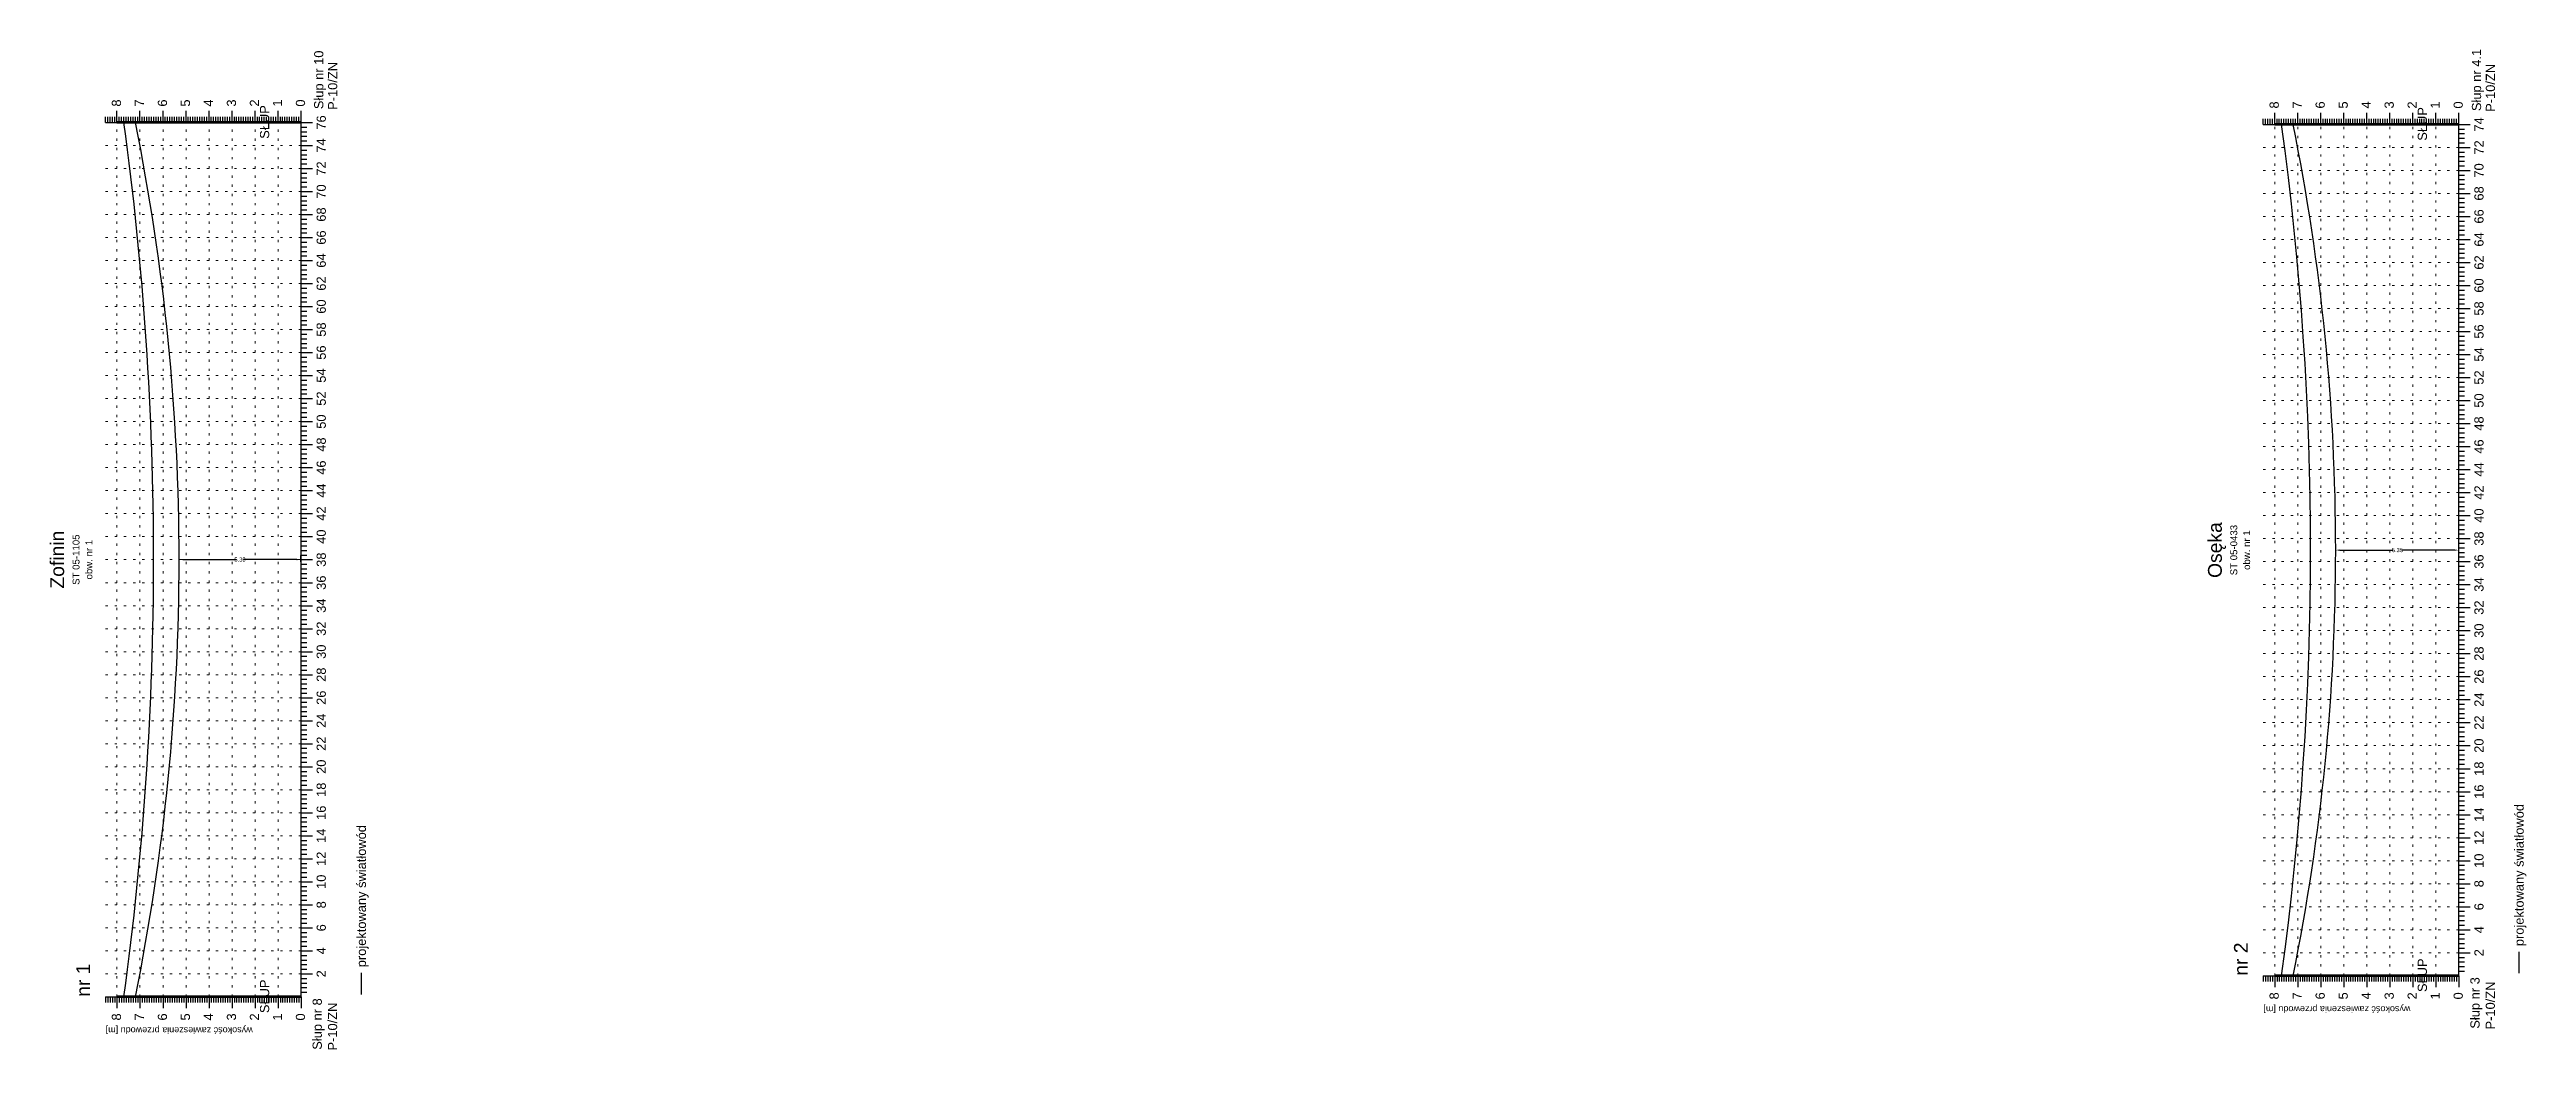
# Model space of a CAD drawing. Header units: inches. Extents: x -863 to 129, y 1307 to 1380.
# Drawn here: x -863.4 to -755.8, y 1322.1 to 1365.5 of the extents above; entities that cross this region are included whole.
import ezdxf
from ezdxf.enums import TextEntityAlignment as Align

# ---------------------------------------------------------------- set-up
doc = ezdxf.new("R2010")
doc.units = ezdxf.units.IN
doc.header["$MEASUREMENT"] = 0
doc.linetypes.add('ACAD_ISO07W100', pattern=[3, 0, -3])
doc.layers.add('_PRZEWIESZENIA_KONTROLA', color=1, linetype='Continuous', lineweight=25)
doc.layers.add('ramka', color=7, linetype='Continuous', plot=False)
doc.styles.get("Standard").update_dxf_attribs({"font": 'arial.ttf'})
doc.dimstyles.get("Standard").update_dxf_attribs({"dimtxt": 0.25, "dimasz": 0.18, "dimexe": 0.18, "dimexo": 0.0625, "dimgap": -0.09, "dimtad": 0, "dimtih": 1, "dimtoh": 1, "dimzin": 0, "dimdsep": 46, "dimtxsty": 'Standard', "dimcen": 0.09, "dimadec": 0, "dimazin": 0, "dimtfac": 1, "dimtofl": 0, "dimtmove": 0, "dimatfit": 3, "dimfxl": 1, "dimtolj": 1, "dimtzin": 0, "dimarcsym": 0})

msp = doc.modelspace()

# ---------------------------------------------------------------- texts
for s, p in [('Słup nr 10', (-851.507, 1362.955)), ('Słup nr 4.1', (-757.73, 1362.871)), ('P-10/ZN', (-850.902, 1362.924)), ('P-10/ZN', (-757.125, 1362.84)), ('8', (-860.302, 1363.065)), ('7', (-859.302, 1363.065)), ('6', (-858.302, 1363.065)), ('5', (-857.302, 1363.065)), ('4', (-856.302, 1363.065)), ('3', (-855.302, 1363.065)), ('2', (-854.302, 1363.065)), ('1', (-853.302, 1363.065)), ('0', (-852.302, 1363.065)), ('8', (-766.525, 1362.981)), ('7', (-765.525, 1362.981)), ('6', (-764.525, 1362.981)), ('5', (-763.525, 1362.981)), ('4', (-762.525, 1362.981)), ('3', (-761.525, 1362.981)), ('2', (-760.525, 1362.981)), ('1', (-759.525, 1362.981)), ('0', (-758.525, 1362.981)), ('projektowany światłowód', (-755.879, 1326.576)), ('projektowany światłowód', (-849.656, 1325.66)), ('Słup nr 3', (-757.797, 1322.991)), ('Słup nr 8', (-851.574, 1322.075)), ('P-10/ZN', (-757.13, 1322.957)), ('P-10/ZN', (-850.907, 1322.041))]:
    msp.add_text(s, height=0.4, rotation=90).set_placement(p)
for s, height, p in [('76', 0.4, (-851.4, 1362.375)), ('74', 0.4, (-757.623, 1362.291)), ('74', 0.4, (-851.4, 1361.375)), ('72', 0.4, (-757.623, 1361.291)), ('72', 0.4, (-851.4, 1360.375)), ('70', 0.4, (-851.4, 1359.375)), ('70', 0.4, (-757.623, 1360.291)), ('68', 0.4, (-851.4, 1358.375)), ('68', 0.4, (-757.623, 1359.291)), ('66', 0.4, (-757.623, 1358.291)), ('66', 0.4, (-851.4, 1357.375)), ('64', 0.4, (-757.623, 1357.291)), ('64', 0.4, (-851.4, 1356.375)), ('62', 0.4, (-757.623, 1356.291)), ('62', 0.4, (-851.4, 1355.375)), ('60', 0.4, (-757.623, 1355.291)), ('60', 0.4, (-851.4, 1354.375)), ('58', 0.4, (-757.623, 1354.291)), ('58', 0.4, (-851.4, 1353.375)), ('56', 0.4, (-757.623, 1353.291)), ('56', 0.4, (-851.4, 1352.375)), ('54', 0.4, (-757.623, 1352.291)), ('54', 0.4, (-851.4, 1351.375)), ('52', 0.4, (-757.623, 1351.291)), ('52', 0.4, (-851.4, 1350.375)), ('50', 0.4, (-757.623, 1350.291)), ('50', 0.4, (-851.4, 1349.375)), ('48', 0.4, (-757.623, 1349.291)), ('48', 0.4, (-851.4, 1348.375)), ('46', 0.4, (-757.623, 1348.291)), ('46', 0.4, (-851.4, 1347.375)), ('44', 0.4, (-757.623, 1347.291)), ('42', 0.4, (-851.4, 1345.375)), ('44', 0.4, (-851.4, 1346.375)), ('42', 0.4, (-757.623, 1346.291)), ('Zofinin', 0.6, (-862.776, 1343.375)), ('40', 0.4, (-851.4, 1344.375)), ('Osęka', 0.6, (-768.999, 1343.791)), ('ST 05-0433', 0.3, (-768.329, 1343.791)), ('obw. nr 1', 0.3, (-767.769, 1343.791)), ('40', 0.4, (-757.623, 1345.291)), ('38', 0.4, (-757.623, 1344.291)), ('ST 05-1105', 0.3, (-862.106, 1343.375)), ('obw. nr 1', 0.3, (-861.546, 1343.375)), ('38', 0.4, (-851.4, 1343.375)), ('36', 0.4, (-757.623, 1343.291)), ('36', 0.4, (-851.4, 1342.375)), ('34', 0.4, (-757.623, 1342.291)), ('34', 0.4, (-851.4, 1341.375)), ('32', 0.4, (-757.623, 1341.291)), ('32', 0.4, (-851.4, 1340.375)), ('30', 0.4, (-757.623, 1340.291)), ('30', 0.4, (-851.4, 1339.375)), ('28', 0.4, (-757.623, 1339.291)), ('28', 0.4, (-851.4, 1338.375)), ('26', 0.4, (-757.623, 1338.291)), ('26', 0.4, (-851.4, 1337.375)), ('24', 0.4, (-757.623, 1337.291)), ('24', 0.4, (-851.4, 1336.375)), ('22', 0.4, (-757.623, 1336.291)), ('22', 0.4, (-851.4, 1335.375)), ('20', 0.4, (-757.623, 1335.291)), ('20', 0.4, (-851.4, 1334.375)), ('18', 0.4, (-757.623, 1334.291)), ('18', 0.4, (-851.4, 1333.375)), ('16', 0.4, (-757.623, 1333.291)), ('16', 0.4, (-851.4, 1332.375)), ('14', 0.4, (-851.4, 1331.375)), ('14', 0.4, (-757.623, 1332.291)), ('12', 0.4, (-851.4, 1330.375)), ('12', 0.4, (-757.623, 1331.291)), ('10', 0.4, (-757.623, 1330.291)), ('10', 0.4, (-851.4, 1329.375)), ('8', 0.4, (-851.4, 1328.375)), ('8', 0.4, (-757.623, 1329.291)), ('6', 0.4, (-757.623, 1328.291)), ('6', 0.4, (-851.4, 1327.375)), ('4', 0.4, (-757.623, 1327.291)), ('4', 0.4, (-851.4, 1326.375)), ('2', 0.4, (-757.623, 1326.291)), ('2', 0.4, (-851.4, 1325.375))]:
    msp.add_text(s, height=height, rotation=90).set_placement(p, align=Align.CENTER)
for s, p in [('8', (-766.525, 1324.571)), ('7', (-765.525, 1324.571)), ('6', (-764.525, 1324.571)), ('5', (-763.525, 1324.571)), ('4', (-762.525, 1324.571)), ('3', (-761.525, 1324.571)), ('2', (-760.525, 1324.571)), ('1', (-759.525, 1324.571)), ('0', (-758.525, 1324.571)), ('8', (-860.302, 1323.655)), ('7', (-859.302, 1323.655)), ('6', (-858.302, 1323.655)), ('5', (-857.302, 1323.655)), ('4', (-856.302, 1323.655)), ('3', (-855.302, 1323.655)), ('2', (-854.302, 1323.655)), ('1', (-853.302, 1323.655)), ('0', (-852.302, 1323.655))]:
    msp.add_text(s, height=0.4, rotation=90).set_placement(p, align=Align.RIGHT)
at = {"attachment_point": 1}
for s, insert, char_height, width, rotation in [('SŁUP', (-854.262, 1361.667), 0.4, 1.537, 90), ('SŁUP', (-760.485, 1361.583), 0.4, 1.537, 90), ('SŁUP', (-760.485, 1324.583), 0.4, 1.537, 90), ('SŁUP', (-854.262, 1323.667), 0.4, 1.537, 90), ('wysokość zawieszenia przewodu [m]', (-854.578, 1322.772), 0.28, 9.28, 180), ('wysokość zawieszenia przewodu [m]', (-760.801, 1323.688), 0.28, 9.28, 180)]:
    msp.add_mtext(s, dxfattribs=dict(at, insert=insert, char_height=char_height, width=width, rotation=rotation))
at = {"layer": '_PRZEWIESZENIA_KONTROLA', "color": 1}
for s, p in [('nr 2', (-767.869, 1325.291)), ('nr 1', (-861.646, 1324.375))]:
    msp.add_text(s, height=0.6, rotation=90, dxfattribs=at).set_placement(p)

# ---------------------------------------------------------------- blocks, each defined once
blk = doc.blocks.new('*D1')
at = {"color": 0, "lineweight": -2}
for p, q in [((-857.78, 1343.43), (-857.78, 1343.56)), ((-852.48, 1343.28), (-852.48, 1343.56)), ((-857.6, 1343.38), (-855.31, 1343.38)), ((-852.66, 1343.38), (-854.95, 1343.38))]:
    blk.add_line(p, q, dxfattribs=at)
at = {"color": 0}
for points in [[(-857.6, 1343.41), (-857.6, 1343.35), (-857.78, 1343.38)], [(-852.66, 1343.41), (-852.66, 1343.35), (-852.48, 1343.38)]]:
    blk.add_solid(points, dxfattribs=at)
at = {"layer": 'Defpoints', "color": 0}
for p in [(-857.78, 1343.37), (-852.48, 1343.38), (-852.48, 1343.22)]:
    blk.add_point(p, dxfattribs=at)
at = {"color": 0, "lineweight": 25, "insert": (-855.13, 1343.38), "char_height": 0.18, "attachment_point": 5}
blk.add_mtext('\\A1;5.30', dxfattribs=at)
blk = doc.blocks.new('*D2')
at = {"color": 0, "lineweight": -2}
for p, q in [((-764.05, 1343.85), (-764.05, 1343.97)), ((-763.87, 1343.79), (-761.55, 1343.79)), ((-758.88, 1343.79), (-761.19, 1343.79)), ((-758.7, 1343.7), (-758.7, 1343.97))]:
    blk.add_line(p, q, dxfattribs=at)
at = {"color": 0}
for points in [[(-763.87, 1343.82), (-763.87, 1343.76), (-764.05, 1343.79)], [(-758.88, 1343.82), (-758.88, 1343.76), (-758.7, 1343.79)]]:
    blk.add_solid(points, dxfattribs=at)
at = {"layer": 'Defpoints', "color": 0}
for p in [(-764.05, 1343.78), (-758.7, 1343.79), (-758.7, 1343.63)]:
    blk.add_point(p, dxfattribs=at)
at = {"color": 0, "lineweight": 25, "insert": (-761.37, 1343.79), "char_height": 0.18, "attachment_point": 5}
blk.add_mtext('\\A1;5.35', dxfattribs=at)

# ---------------------------------------------------------------- dimensions: what is measured, and where the dimension line sits
at = {"lineweight": 25}
for base, p1, p2, text, picture, middle in [((-852.476, 1343.375), (-857.776, 1343.367), (-852.476, 1343.217), '5.30', '*D1', (-855.126, 1343.375)), ((-758.699, 1343.791), (-764.049, 1343.783), (-758.699, 1343.633), '5.35', '*D2', (-761.374, 1343.791))]:
    dim = msp.add_linear_dim(base=base, p1=p1, p2=p2, angle=180, text=text, dimstyle='Standard', dxfattribs=at)
    dim.commit()
    dim.dimension.update_dxf_attribs({"geometry": picture, "text_midpoint": middle})

# ---------------------------------------------------------------- linework, layer by layer
for p, q in [((-860.476, 1362.375), (-860.476, 1362.875)), ((-859.476, 1362.375), (-859.476, 1362.875)), ((-858.476, 1362.375), (-858.476, 1362.875)), ((-857.476, 1362.375), (-857.476, 1362.875)), ((-856.476, 1362.375), (-856.476, 1362.875)), ((-855.476, 1362.375), (-855.476, 1362.875)), ((-854.476, 1362.375), (-854.476, 1362.875)), ((-853.476, 1362.375), (-853.476, 1362.875)), ((-852.476, 1362.375), (-852.476, 1362.875)), ((-860.976, 1362.375), (-860.976, 1362.625)), ((-860.976, 1362.375), (-852.476, 1362.375)), ((-860.876, 1362.375), (-860.876, 1362.625)), ((-860.776, 1362.375), (-860.776, 1362.625)), ((-860.676, 1362.375), (-860.676, 1362.625)), ((-860.576, 1362.375), (-860.576, 1362.625)), ((-860.376, 1362.375), (-860.376, 1362.625)), ((-860.276, 1362.375), (-860.276, 1362.625)), ((-860.176, 1362.375), (-860.176, 1362.625)), ((-860.076, 1362.375), (-860.076, 1362.625)), ((-859.976, 1362.375), (-859.976, 1362.625)), ((-859.876, 1362.375), (-859.876, 1362.625)), ((-859.776, 1362.375), (-859.776, 1362.625)), ((-859.676, 1362.375), (-859.676, 1362.625)), ((-859.576, 1362.375), (-859.576, 1362.625)), ((-859.376, 1362.375), (-859.376, 1362.625)), ((-859.276, 1362.375), (-859.276, 1362.625)), ((-859.176, 1362.375), (-859.176, 1362.625)), ((-859.076, 1362.375), (-859.076, 1362.625)), ((-858.976, 1362.375), (-858.976, 1362.625)), ((-858.876, 1362.375), (-858.876, 1362.625)), ((-858.776, 1362.375), (-858.776, 1362.625)), ((-858.676, 1362.375), (-858.676, 1362.625)), ((-858.576, 1362.375), (-858.576, 1362.625)), ((-858.376, 1362.375), (-858.376, 1362.625)), ((-858.276, 1362.375), (-858.276, 1362.625)), ((-858.176, 1362.375), (-858.176, 1362.625)), ((-858.076, 1362.375), (-858.076, 1362.625)), ((-857.976, 1362.375), (-857.976, 1362.625)), ((-857.876, 1362.375), (-857.876, 1362.625)), ((-857.776, 1362.375), (-857.776, 1362.625)), ((-857.676, 1362.375), (-857.676, 1362.625)), ((-857.576, 1362.375), (-857.576, 1362.625)), ((-857.376, 1362.375), (-857.376, 1362.625)), ((-857.276, 1362.375), (-857.276, 1362.625)), ((-857.176, 1362.375), (-857.176, 1362.625)), ((-857.076, 1362.375), (-857.076, 1362.625)), ((-856.976, 1362.375), (-856.976, 1362.625)), ((-856.876, 1362.375), (-856.876, 1362.625)), ((-856.776, 1362.375), (-856.776, 1362.625)), ((-856.676, 1362.375), (-856.676, 1362.625)), ((-856.576, 1362.375), (-856.576, 1362.625)), ((-856.376, 1362.375), (-856.376, 1362.625)), ((-856.276, 1362.375), (-856.276, 1362.625)), ((-856.176, 1362.375), (-856.176, 1362.625)), ((-856.076, 1362.375), (-856.076, 1362.625)), ((-855.976, 1362.375), (-855.976, 1362.625)), ((-855.876, 1362.375), (-855.876, 1362.625)), ((-855.776, 1362.375), (-855.776, 1362.625)), ((-855.676, 1362.375), (-855.676, 1362.625)), ((-855.576, 1362.375), (-855.576, 1362.625)), ((-855.376, 1362.375), (-855.376, 1362.625)), ((-855.276, 1362.375), (-855.276, 1362.625)), ((-855.176, 1362.375), (-855.176, 1362.625)), ((-855.076, 1362.375), (-855.076, 1362.625)), ((-854.976, 1362.375), (-854.976, 1362.625)), ((-854.876, 1362.375), (-854.876, 1362.625)), ((-854.776, 1362.375), (-854.776, 1362.625)), ((-854.676, 1362.375), (-854.676, 1362.625)), ((-854.576, 1362.375), (-854.576, 1362.625)), ((-854.376, 1362.375), (-854.376, 1362.625)), ((-854.276, 1362.375), (-854.276, 1362.625)), ((-854.176, 1362.375), (-854.176, 1362.625)), ((-854.076, 1362.375), (-854.076, 1362.625)), ((-853.976, 1362.375), (-853.976, 1362.625)), ((-853.876, 1362.375), (-853.876, 1362.625)), ((-853.776, 1362.375), (-853.776, 1362.625)), ((-853.676, 1362.375), (-853.676, 1362.625)), ((-853.576, 1362.375), (-853.576, 1362.625)), ((-853.376, 1362.375), (-853.376, 1362.625)), ((-853.276, 1362.375), (-853.276, 1362.625)), ((-853.176, 1362.375), (-853.176, 1362.625)), ((-853.076, 1362.375), (-853.076, 1362.625)), ((-852.976, 1362.375), (-852.976, 1362.625)), ((-852.876, 1362.375), (-852.876, 1362.625)), ((-852.776, 1362.375), (-852.776, 1362.625)), ((-852.676, 1362.375), (-852.676, 1362.625)), ((-852.576, 1362.375), (-852.576, 1362.625)), ((-852.476, 1324.375), (-852.476, 1362.375)), ((-852.476, 1362.375), (-851.976, 1362.375)), ((-852.476, 1362.175), (-852.226, 1362.175)), ((-852.476, 1361.975), (-852.226, 1361.975)), ((-852.476, 1361.775), (-852.226, 1361.775)), ((-767.199, 1362.291), (-767.199, 1362.541)), ((-767.199, 1362.291), (-758.699, 1362.291)), ((-767.099, 1362.291), (-767.099, 1362.541)), ((-766.999, 1362.291), (-766.999, 1362.541)), ((-766.899, 1362.291), (-766.899, 1362.541)), ((-766.799, 1362.291), (-766.799, 1362.541)), ((-766.699, 1362.291), (-766.699, 1362.791)), ((-766.599, 1362.291), (-766.599, 1362.541)), ((-766.499, 1362.291), (-766.499, 1362.541)), ((-766.399, 1362.291), (-766.399, 1362.541)), ((-766.299, 1362.291), (-766.299, 1362.541)), ((-766.199, 1362.291), (-766.199, 1362.541)), ((-766.099, 1362.291), (-766.099, 1362.541)), ((-765.999, 1362.291), (-765.999, 1362.541)), ((-765.899, 1362.291), (-765.899, 1362.541)), ((-765.799, 1362.291), (-765.799, 1362.541)), ((-765.699, 1362.291), (-765.699, 1362.791)), ((-765.599, 1362.291), (-765.599, 1362.541)), ((-765.499, 1362.291), (-765.499, 1362.541)), ((-765.399, 1362.291), (-765.399, 1362.541)), ((-765.299, 1362.291), (-765.299, 1362.541)), ((-765.199, 1362.291), (-765.199, 1362.541)), ((-765.099, 1362.291), (-765.099, 1362.541)), ((-764.999, 1362.291), (-764.999, 1362.541)), ((-764.899, 1362.291), (-764.899, 1362.541)), ((-764.799, 1362.291), (-764.799, 1362.541)), ((-764.699, 1362.291), (-764.699, 1362.791)), ((-764.599, 1362.291), (-764.599, 1362.541)), ((-764.499, 1362.291), (-764.499, 1362.541)), ((-764.399, 1362.291), (-764.399, 1362.541)), ((-764.299, 1362.291), (-764.299, 1362.541)), ((-764.199, 1362.291), (-764.199, 1362.541)), ((-764.099, 1362.291), (-764.099, 1362.541)), ((-763.999, 1362.291), (-763.999, 1362.541)), ((-763.899, 1362.291), (-763.899, 1362.541)), ((-763.799, 1362.291), (-763.799, 1362.541)), ((-763.699, 1362.291), (-763.699, 1362.791)), ((-763.599, 1362.291), (-763.599, 1362.541)), ((-763.499, 1362.291), (-763.499, 1362.541)), ((-763.399, 1362.291), (-763.399, 1362.541)), ((-763.299, 1362.291), (-763.299, 1362.541)), ((-763.199, 1362.291), (-763.199, 1362.541)), ((-763.099, 1362.291), (-763.099, 1362.541)), ((-762.999, 1362.291), (-762.999, 1362.541)), ((-762.899, 1362.291), (-762.899, 1362.541)), ((-762.799, 1362.291), (-762.799, 1362.541)), ((-762.699, 1362.291), (-762.699, 1362.791)), ((-762.599, 1362.291), (-762.599, 1362.541)), ((-762.499, 1362.291), (-762.499, 1362.541)), ((-762.399, 1362.291), (-762.399, 1362.541)), ((-762.299, 1362.291), (-762.299, 1362.541)), ((-762.199, 1362.291), (-762.199, 1362.541)), ((-762.099, 1362.291), (-762.099, 1362.541)), ((-761.999, 1362.291), (-761.999, 1362.541)), ((-761.899, 1362.291), (-761.899, 1362.541)), ((-761.799, 1362.291), (-761.799, 1362.541)), ((-761.699, 1362.291), (-761.699, 1362.791)), ((-761.599, 1362.291), (-761.599, 1362.541)), ((-761.499, 1362.291), (-761.499, 1362.541)), ((-761.399, 1362.291), (-761.399, 1362.541)), ((-761.299, 1362.291), (-761.299, 1362.541)), ((-761.199, 1362.291), (-761.199, 1362.541)), ((-761.099, 1362.291), (-761.099, 1362.541)), ((-760.999, 1362.291), (-760.999, 1362.541)), ((-760.899, 1362.291), (-760.899, 1362.541)), ((-760.799, 1362.291), (-760.799, 1362.541)), ((-760.699, 1362.291), (-760.699, 1362.791)), ((-760.599, 1362.291), (-760.599, 1362.541)), ((-760.499, 1362.291), (-760.499, 1362.541)), ((-760.399, 1362.291), (-760.399, 1362.541)), ((-760.299, 1362.291), (-760.299, 1362.541)), ((-760.199, 1362.291), (-760.199, 1362.541)), ((-760.099, 1362.291), (-760.099, 1362.541)), ((-759.999, 1362.291), (-759.999, 1362.541)), ((-759.899, 1362.291), (-759.899, 1362.541)), ((-759.799, 1362.291), (-759.799, 1362.541)), ((-759.699, 1362.291), (-759.699, 1362.791)), ((-759.599, 1362.291), (-759.599, 1362.541)), ((-759.499, 1362.291), (-759.499, 1362.541)), ((-759.399, 1362.291), (-759.399, 1362.541)), ((-759.299, 1362.291), (-759.299, 1362.541)), ((-759.199, 1362.291), (-759.199, 1362.541)), ((-759.099, 1362.291), (-759.099, 1362.541)), ((-758.999, 1362.291), (-758.999, 1362.541)), ((-758.899, 1362.291), (-758.899, 1362.541)), ((-758.799, 1362.291), (-758.799, 1362.541)), ((-758.699, 1362.291), (-758.699, 1362.791)), ((-758.699, 1325.291), (-758.699, 1362.291)), ((-758.699, 1362.291), (-758.199, 1362.291)), ((-758.699, 1362.091), (-758.449, 1362.091)), ((-758.699, 1361.891), (-758.449, 1361.891)), ((-852.476, 1361.575), (-852.226, 1361.575)), ((-852.476, 1361.375), (-851.976, 1361.375)), ((-852.476, 1361.175), (-852.226, 1361.175)), ((-852.476, 1360.975), (-852.226, 1360.975)), ((-852.476, 1360.775), (-852.226, 1360.775)), ((-758.699, 1361.691), (-758.449, 1361.691)), ((-758.699, 1361.491), (-758.449, 1361.491)), ((-758.699, 1361.291), (-758.199, 1361.291)), ((-758.699, 1361.091), (-758.449, 1361.091)), ((-758.699, 1360.891), (-758.449, 1360.891)), ((-758.699, 1360.691), (-758.449, 1360.691)), ((-852.476, 1360.575), (-852.226, 1360.575)), ((-852.476, 1360.375), (-851.976, 1360.375)), ((-852.476, 1360.175), (-852.226, 1360.175)), ((-852.476, 1359.975), (-852.226, 1359.975)), ((-852.476, 1359.775), (-852.226, 1359.775)), ((-758.699, 1360.491), (-758.449, 1360.491)), ((-758.699, 1360.291), (-758.199, 1360.291)), ((-758.699, 1360.091), (-758.449, 1360.091)), ((-758.699, 1359.891), (-758.449, 1359.891)), ((-758.699, 1359.691), (-758.449, 1359.691)), ((-852.476, 1359.575), (-852.226, 1359.575)), ((-852.476, 1359.375), (-851.976, 1359.375)), ((-852.476, 1359.175), (-852.226, 1359.175)), ((-852.476, 1358.975), (-852.226, 1358.975)), ((-852.476, 1358.775), (-852.226, 1358.775)), ((-852.476, 1358.575), (-852.226, 1358.575)), ((-758.699, 1359.491), (-758.449, 1359.491)), ((-758.699, 1359.291), (-758.199, 1359.291)), ((-758.699, 1359.091), (-758.449, 1359.091)), ((-758.699, 1358.891), (-758.449, 1358.891)), ((-758.699, 1358.691), (-758.449, 1358.691)), ((-852.476, 1358.375), (-851.976, 1358.375)), ((-852.476, 1358.175), (-852.226, 1358.175)), ((-852.476, 1357.975), (-852.226, 1357.975)), ((-852.476, 1357.775), (-852.226, 1357.775)), ((-852.476, 1357.575), (-852.226, 1357.575)), ((-758.699, 1358.491), (-758.449, 1358.491)), ((-758.699, 1358.291), (-758.199, 1358.291)), ((-758.699, 1358.091), (-758.449, 1358.091)), ((-758.699, 1357.891), (-758.449, 1357.891)), ((-758.699, 1357.691), (-758.449, 1357.691)), ((-758.699, 1357.491), (-758.449, 1357.491)), ((-852.476, 1357.375), (-851.976, 1357.375)), ((-852.476, 1357.175), (-852.226, 1357.175)), ((-852.476, 1356.975), (-852.226, 1356.975)), ((-852.476, 1356.775), (-852.226, 1356.775)), ((-852.476, 1356.575), (-852.226, 1356.575)), ((-758.699, 1357.291), (-758.199, 1357.291)), ((-758.699, 1357.091), (-758.449, 1357.091)), ((-758.699, 1356.891), (-758.449, 1356.891)), ((-758.699, 1356.691), (-758.449, 1356.691)), ((-758.699, 1356.491), (-758.449, 1356.491)), ((-852.476, 1356.375), (-851.976, 1356.375)), ((-852.476, 1356.175), (-852.226, 1356.175)), ((-852.476, 1355.975), (-852.226, 1355.975)), ((-852.476, 1355.775), (-852.226, 1355.775)), ((-852.476, 1355.575), (-852.226, 1355.575)), ((-852.476, 1355.375), (-851.976, 1355.375)), ((-758.699, 1356.291), (-758.199, 1356.291)), ((-758.699, 1356.091), (-758.449, 1356.091)), ((-758.699, 1355.891), (-758.449, 1355.891)), ((-758.699, 1355.691), (-758.449, 1355.691)), ((-758.699, 1355.491), (-758.449, 1355.491)), ((-852.476, 1355.175), (-852.226, 1355.175)), ((-852.476, 1354.975), (-852.226, 1354.975)), ((-852.476, 1354.775), (-852.226, 1354.775)), ((-852.476, 1354.575), (-852.226, 1354.575)), ((-852.476, 1354.375), (-851.976, 1354.375)), ((-758.699, 1355.291), (-758.199, 1355.291)), ((-758.699, 1355.091), (-758.449, 1355.091)), ((-758.699, 1354.891), (-758.449, 1354.891)), ((-758.699, 1354.691), (-758.449, 1354.691)), ((-758.699, 1354.491), (-758.449, 1354.491)), ((-758.699, 1354.291), (-758.199, 1354.291)), ((-852.476, 1354.175), (-852.226, 1354.175)), ((-852.476, 1353.975), (-852.226, 1353.975)), ((-852.476, 1353.775), (-852.226, 1353.775)), ((-852.476, 1353.575), (-852.226, 1353.575)), ((-852.476, 1353.375), (-851.976, 1353.375)), ((-852.476, 1353.175), (-852.226, 1353.175)), ((-758.699, 1354.091), (-758.449, 1354.091)), ((-758.699, 1353.891), (-758.449, 1353.891)), ((-758.699, 1353.691), (-758.449, 1353.691)), ((-758.699, 1353.491), (-758.449, 1353.491)), ((-758.699, 1353.291), (-758.199, 1353.291)), ((-852.476, 1352.975), (-852.226, 1352.975)), ((-852.476, 1352.775), (-852.226, 1352.775)), ((-852.476, 1352.575), (-852.226, 1352.575)), ((-852.476, 1352.375), (-851.976, 1352.375)), ((-852.476, 1352.175), (-852.226, 1352.175)), ((-758.699, 1353.091), (-758.449, 1353.091)), ((-758.699, 1352.891), (-758.449, 1352.891)), ((-758.699, 1352.691), (-758.449, 1352.691)), ((-758.699, 1352.491), (-758.449, 1352.491)), ((-758.699, 1352.291), (-758.199, 1352.291)), ((-758.699, 1352.091), (-758.449, 1352.091)), ((-852.476, 1351.975), (-852.226, 1351.975)), ((-852.476, 1351.775), (-852.226, 1351.775)), ((-852.476, 1351.575), (-852.226, 1351.575)), ((-852.476, 1351.375), (-851.976, 1351.375)), ((-852.476, 1351.175), (-852.226, 1351.175)), ((-758.699, 1351.891), (-758.449, 1351.891)), ((-758.699, 1351.691), (-758.449, 1351.691)), ((-758.699, 1351.491), (-758.449, 1351.491)), ((-758.699, 1351.291), (-758.199, 1351.291)), ((-758.699, 1351.091), (-758.449, 1351.091)), ((-852.476, 1350.975), (-852.226, 1350.975)), ((-852.476, 1350.775), (-852.226, 1350.775)), ((-852.476, 1350.575), (-852.226, 1350.575)), ((-852.476, 1350.375), (-851.976, 1350.375)), ((-852.476, 1350.175), (-852.226, 1350.175)), ((-852.476, 1349.975), (-852.226, 1349.975)), ((-758.699, 1350.891), (-758.449, 1350.891)), ((-758.699, 1350.691), (-758.449, 1350.691)), ((-758.699, 1350.491), (-758.449, 1350.491)), ((-758.699, 1350.291), (-758.199, 1350.291)), ((-758.699, 1350.091), (-758.449, 1350.091)), ((-852.476, 1349.775), (-852.226, 1349.775)), ((-852.476, 1349.575), (-852.226, 1349.575)), ((-852.476, 1349.375), (-851.976, 1349.375)), ((-852.476, 1349.175), (-852.226, 1349.175)), ((-852.476, 1348.975), (-852.226, 1348.975)), ((-758.699, 1349.891), (-758.449, 1349.891)), ((-758.699, 1349.691), (-758.449, 1349.691)), ((-758.699, 1349.491), (-758.449, 1349.491)), ((-758.699, 1349.291), (-758.199, 1349.291)), ((-758.699, 1349.091), (-758.449, 1349.091)), ((-758.699, 1348.891), (-758.449, 1348.891)), ((-852.476, 1348.775), (-852.226, 1348.775)), ((-852.476, 1348.575), (-852.226, 1348.575)), ((-852.476, 1348.375), (-851.976, 1348.375)), ((-852.476, 1348.175), (-852.226, 1348.175)), ((-852.476, 1347.975), (-852.226, 1347.975)), ((-852.476, 1347.775), (-852.226, 1347.775)), ((-758.699, 1348.691), (-758.449, 1348.691)), ((-758.699, 1348.491), (-758.449, 1348.491)), ((-758.699, 1348.291), (-758.199, 1348.291)), ((-758.699, 1348.091), (-758.449, 1348.091)), ((-758.699, 1347.891), (-758.449, 1347.891)), ((-852.476, 1347.575), (-852.226, 1347.575)), ((-852.476, 1347.375), (-851.976, 1347.375)), ((-852.476, 1347.175), (-852.226, 1347.175)), ((-852.476, 1346.975), (-852.226, 1346.975)), ((-852.476, 1346.775), (-852.226, 1346.775)), ((-758.699, 1347.691), (-758.449, 1347.691)), ((-758.699, 1347.491), (-758.449, 1347.491)), ((-758.699, 1347.291), (-758.199, 1347.291)), ((-758.699, 1347.091), (-758.449, 1347.091)), ((-758.699, 1346.891), (-758.449, 1346.891)), ((-758.699, 1346.691), (-758.449, 1346.691)), ((-852.476, 1346.575), (-852.226, 1346.575)), ((-852.476, 1346.375), (-851.976, 1346.375)), ((-852.476, 1346.175), (-852.226, 1346.175)), ((-852.476, 1345.975), (-852.226, 1345.975)), ((-852.476, 1345.775), (-852.226, 1345.775)), ((-758.699, 1346.491), (-758.449, 1346.491)), ((-758.699, 1346.291), (-758.199, 1346.291)), ((-758.699, 1346.091), (-758.449, 1346.091)), ((-758.699, 1345.891), (-758.449, 1345.891)), ((-758.699, 1345.691), (-758.449, 1345.691)), ((-852.476, 1345.575), (-852.226, 1345.575)), ((-852.476, 1345.375), (-851.976, 1345.375)), ((-852.476, 1345.175), (-852.226, 1345.175)), ((-852.476, 1344.975), (-852.226, 1344.975)), ((-852.476, 1344.775), (-852.226, 1344.775)), ((-852.476, 1344.575), (-852.226, 1344.575)), ((-758.699, 1345.491), (-758.449, 1345.491)), ((-758.699, 1345.291), (-758.199, 1345.291)), ((-758.699, 1345.091), (-758.449, 1345.091)), ((-758.699, 1344.891), (-758.449, 1344.891)), ((-758.699, 1344.691), (-758.449, 1344.691)), ((-852.476, 1344.375), (-851.976, 1344.375)), ((-852.476, 1344.175), (-852.226, 1344.175)), ((-852.476, 1343.975), (-852.226, 1343.975)), ((-852.476, 1343.775), (-852.226, 1343.775)), ((-852.476, 1343.575), (-852.226, 1343.575)), ((-758.699, 1344.491), (-758.449, 1344.491)), ((-758.699, 1344.291), (-758.199, 1344.291)), ((-758.699, 1344.091), (-758.449, 1344.091)), ((-758.699, 1343.891), (-758.449, 1343.891)), ((-758.699, 1343.691), (-758.449, 1343.691)), ((-758.699, 1343.491), (-758.449, 1343.491)), ((-852.476, 1343.375), (-851.976, 1343.375)), ((-852.476, 1343.175), (-852.226, 1343.175)), ((-852.476, 1342.975), (-852.226, 1342.975)), ((-852.476, 1342.775), (-852.226, 1342.775)), ((-852.476, 1342.575), (-852.226, 1342.575)), ((-758.699, 1343.291), (-758.199, 1343.291)), ((-758.699, 1343.091), (-758.449, 1343.091)), ((-758.699, 1342.891), (-758.449, 1342.891)), ((-758.699, 1342.691), (-758.449, 1342.691)), ((-758.699, 1342.491), (-758.449, 1342.491)), ((-852.476, 1342.375), (-851.976, 1342.375)), ((-852.476, 1342.175), (-852.226, 1342.175)), ((-852.476, 1341.975), (-852.226, 1341.975)), ((-852.476, 1341.775), (-852.226, 1341.775)), ((-852.476, 1341.575), (-852.226, 1341.575)), ((-852.476, 1341.375), (-851.976, 1341.375)), ((-758.699, 1342.291), (-758.199, 1342.291)), ((-758.699, 1342.091), (-758.449, 1342.091)), ((-758.699, 1341.891), (-758.449, 1341.891)), ((-758.699, 1341.691), (-758.449, 1341.691)), ((-758.699, 1341.491), (-758.449, 1341.491)), ((-852.476, 1341.175), (-852.226, 1341.175)), ((-852.476, 1340.975), (-852.226, 1340.975)), ((-852.476, 1340.775), (-852.226, 1340.775)), ((-852.476, 1340.575), (-852.226, 1340.575)), ((-852.476, 1340.375), (-851.976, 1340.375)), ((-758.699, 1341.291), (-758.199, 1341.291)), ((-758.699, 1341.091), (-758.449, 1341.091)), ((-758.699, 1340.891), (-758.449, 1340.891)), ((-758.699, 1340.691), (-758.449, 1340.691)), ((-758.699, 1340.491), (-758.449, 1340.491)), ((-758.699, 1340.291), (-758.199, 1340.291)), ((-852.476, 1340.175), (-852.226, 1340.175)), ((-852.476, 1339.975), (-852.226, 1339.975)), ((-852.476, 1339.775), (-852.226, 1339.775)), ((-852.476, 1339.575), (-852.226, 1339.575)), ((-852.476, 1339.375), (-851.976, 1339.375)), ((-852.476, 1339.175), (-852.226, 1339.175)), ((-758.699, 1340.091), (-758.449, 1340.091)), ((-758.699, 1339.891), (-758.449, 1339.891)), ((-758.699, 1339.691), (-758.449, 1339.691)), ((-758.699, 1339.491), (-758.449, 1339.491)), ((-758.699, 1339.291), (-758.199, 1339.291)), ((-852.476, 1338.975), (-852.226, 1338.975)), ((-852.476, 1338.775), (-852.226, 1338.775)), ((-852.476, 1338.575), (-852.226, 1338.575)), ((-852.476, 1338.375), (-851.976, 1338.375)), ((-852.476, 1338.175), (-852.226, 1338.175)), ((-758.699, 1339.091), (-758.449, 1339.091)), ((-758.699, 1338.891), (-758.449, 1338.891)), ((-758.699, 1338.691), (-758.449, 1338.691)), ((-758.699, 1338.491), (-758.449, 1338.491)), ((-758.699, 1338.291), (-758.199, 1338.291)), ((-758.699, 1338.091), (-758.449, 1338.091)), ((-852.476, 1337.975), (-852.226, 1337.975)), ((-852.476, 1337.775), (-852.226, 1337.775)), ((-852.476, 1337.575), (-852.226, 1337.575)), ((-852.476, 1337.375), (-851.976, 1337.375)), ((-852.476, 1337.175), (-852.226, 1337.175)), ((-758.699, 1337.891), (-758.449, 1337.891)), ((-758.699, 1337.691), (-758.449, 1337.691)), ((-758.699, 1337.491), (-758.449, 1337.491)), ((-758.699, 1337.291), (-758.199, 1337.291)), ((-758.699, 1337.091), (-758.449, 1337.091)), ((-852.476, 1336.975), (-852.226, 1336.975)), ((-852.476, 1336.775), (-852.226, 1336.775)), ((-852.476, 1336.575), (-852.226, 1336.575)), ((-852.476, 1336.375), (-851.976, 1336.375)), ((-852.476, 1336.175), (-852.226, 1336.175)), ((-852.476, 1335.975), (-852.226, 1335.975)), ((-758.699, 1336.891), (-758.449, 1336.891)), ((-758.699, 1336.691), (-758.449, 1336.691)), ((-758.699, 1336.491), (-758.449, 1336.491)), ((-758.699, 1336.291), (-758.199, 1336.291)), ((-758.699, 1336.091), (-758.449, 1336.091)), ((-852.476, 1335.775), (-852.226, 1335.775)), ((-852.476, 1335.575), (-852.226, 1335.575)), ((-852.476, 1335.375), (-851.976, 1335.375)), ((-852.476, 1335.175), (-852.226, 1335.175)), ((-852.476, 1334.975), (-852.226, 1334.975)), ((-758.699, 1335.891), (-758.449, 1335.891)), ((-758.699, 1335.691), (-758.449, 1335.691)), ((-758.699, 1335.491), (-758.449, 1335.491)), ((-758.699, 1335.291), (-758.199, 1335.291)), ((-758.699, 1335.091), (-758.449, 1335.091)), ((-758.699, 1334.891), (-758.449, 1334.891)), ((-852.476, 1334.775), (-852.226, 1334.775)), ((-852.476, 1334.575), (-852.226, 1334.575)), ((-852.476, 1334.375), (-851.976, 1334.375)), ((-852.476, 1334.175), (-852.226, 1334.175)), ((-852.476, 1333.975), (-852.226, 1333.975)), ((-852.476, 1333.775), (-852.226, 1333.775)), ((-758.699, 1334.691), (-758.449, 1334.691)), ((-758.699, 1334.491), (-758.449, 1334.491)), ((-758.699, 1334.291), (-758.199, 1334.291)), ((-758.699, 1334.091), (-758.449, 1334.091)), ((-758.699, 1333.891), (-758.449, 1333.891)), ((-852.476, 1333.575), (-852.226, 1333.575)), ((-852.476, 1333.375), (-851.976, 1333.375)), ((-852.476, 1333.175), (-852.226, 1333.175)), ((-852.476, 1332.975), (-852.226, 1332.975)), ((-852.476, 1332.775), (-852.226, 1332.775)), ((-758.699, 1333.691), (-758.449, 1333.691)), ((-758.699, 1333.491), (-758.449, 1333.491)), ((-758.699, 1333.291), (-758.199, 1333.291)), ((-758.699, 1333.091), (-758.449, 1333.091)), ((-758.699, 1332.891), (-758.449, 1332.891)), ((-852.476, 1332.575), (-852.226, 1332.575)), ((-852.476, 1332.375), (-851.976, 1332.375)), ((-852.476, 1332.175), (-852.226, 1332.175)), ((-852.476, 1331.975), (-852.226, 1331.975)), ((-852.476, 1331.775), (-852.226, 1331.775)), ((-758.699, 1332.691), (-758.449, 1332.691)), ((-758.699, 1332.491), (-758.449, 1332.491)), ((-758.699, 1332.291), (-758.199, 1332.291)), ((-758.699, 1332.091), (-758.449, 1332.091)), ((-758.699, 1331.891), (-758.449, 1331.891)), ((-758.699, 1331.691), (-758.449, 1331.691)), ((-852.476, 1331.575), (-852.226, 1331.575)), ((-852.476, 1331.375), (-851.976, 1331.375)), ((-852.476, 1331.175), (-852.226, 1331.175)), ((-852.476, 1330.975), (-852.226, 1330.975)), ((-852.476, 1330.775), (-852.226, 1330.775)), ((-852.476, 1330.575), (-852.226, 1330.575)), ((-758.699, 1331.491), (-758.449, 1331.491)), ((-758.699, 1331.291), (-758.199, 1331.291)), ((-758.699, 1331.091), (-758.449, 1331.091)), ((-758.699, 1330.891), (-758.449, 1330.891)), ((-758.699, 1330.691), (-758.449, 1330.691)), ((-852.476, 1330.375), (-851.976, 1330.375)), ((-852.476, 1330.175), (-852.226, 1330.175)), ((-852.476, 1329.975), (-852.226, 1329.975)), ((-852.476, 1329.775), (-852.226, 1329.775)), ((-852.476, 1329.575), (-852.226, 1329.575)), ((-758.699, 1330.491), (-758.449, 1330.491)), ((-758.699, 1330.291), (-758.199, 1330.291)), ((-758.699, 1330.091), (-758.449, 1330.091)), ((-758.699, 1329.891), (-758.449, 1329.891)), ((-758.699, 1329.691), (-758.449, 1329.691)), ((-758.699, 1329.491), (-758.449, 1329.491)), ((-852.476, 1329.375), (-851.976, 1329.375)), ((-852.476, 1329.175), (-852.226, 1329.175)), ((-852.476, 1328.975), (-852.226, 1328.975)), ((-852.476, 1328.775), (-852.226, 1328.775)), ((-852.476, 1328.575), (-852.226, 1328.575)), ((-758.699, 1329.291), (-758.199, 1329.291)), ((-758.699, 1329.091), (-758.449, 1329.091)), ((-758.699, 1328.891), (-758.449, 1328.891)), ((-758.699, 1328.691), (-758.449, 1328.691)), ((-758.699, 1328.491), (-758.449, 1328.491)), ((-852.476, 1328.375), (-851.976, 1328.375)), ((-852.476, 1328.175), (-852.226, 1328.175)), ((-852.476, 1327.975), (-852.226, 1327.975)), ((-852.476, 1327.775), (-852.226, 1327.775)), ((-852.476, 1327.575), (-852.226, 1327.575)), ((-852.476, 1327.375), (-851.976, 1327.375)), ((-758.699, 1328.291), (-758.199, 1328.291)), ((-758.699, 1328.091), (-758.449, 1328.091)), ((-758.699, 1327.891), (-758.449, 1327.891)), ((-758.699, 1327.691), (-758.449, 1327.691)), ((-758.699, 1327.491), (-758.449, 1327.491)), ((-852.476, 1327.175), (-852.226, 1327.175)), ((-852.476, 1326.975), (-852.226, 1326.975)), ((-852.476, 1326.775), (-852.226, 1326.775)), ((-852.476, 1326.575), (-852.226, 1326.575)), ((-852.476, 1326.375), (-851.976, 1326.375)), ((-758.699, 1327.291), (-758.199, 1327.291)), ((-758.699, 1327.091), (-758.449, 1327.091)), ((-758.699, 1326.891), (-758.449, 1326.891)), ((-758.699, 1326.691), (-758.449, 1326.691)), ((-758.699, 1326.491), (-758.449, 1326.491)), ((-758.699, 1326.291), (-758.199, 1326.291)), ((-852.476, 1326.175), (-852.226, 1326.175)), ((-852.476, 1325.975), (-852.226, 1325.975)), ((-852.476, 1325.775), (-852.226, 1325.775)), ((-852.476, 1325.575), (-852.226, 1325.575)), ((-852.476, 1325.375), (-851.976, 1325.375)), ((-852.476, 1325.175), (-852.226, 1325.175)), ((-767.199, 1325.291), (-758.699, 1325.291)), ((-767.199, 1325.291), (-767.199, 1325.041)), ((-767.099, 1325.291), (-767.099, 1325.041)), ((-766.999, 1325.291), (-766.999, 1325.041)), ((-766.899, 1325.291), (-766.899, 1325.041)), ((-766.799, 1325.291), (-766.799, 1325.041)), ((-766.699, 1325.291), (-766.699, 1324.791)), ((-766.599, 1325.291), (-766.599, 1325.041)), ((-766.499, 1325.291), (-766.499, 1325.041)), ((-766.399, 1325.291), (-766.399, 1325.041)), ((-766.299, 1325.291), (-766.299, 1325.041)), ((-766.199, 1325.291), (-766.199, 1325.041)), ((-766.099, 1325.291), (-766.099, 1325.041)), ((-765.999, 1325.291), (-765.999, 1325.041)), ((-765.899, 1325.291), (-765.899, 1325.041)), ((-765.799, 1325.291), (-765.799, 1325.041)), ((-765.699, 1325.291), (-765.699, 1324.791)), ((-765.599, 1325.291), (-765.599, 1325.041)), ((-765.499, 1325.291), (-765.499, 1325.041)), ((-765.399, 1325.291), (-765.399, 1325.041)), ((-765.299, 1325.291), (-765.299, 1325.041)), ((-765.199, 1325.291), (-765.199, 1325.041)), ((-765.099, 1325.291), (-765.099, 1325.041)), ((-764.999, 1325.291), (-764.999, 1325.041)), ((-764.899, 1325.291), (-764.899, 1325.041)), ((-764.799, 1325.291), (-764.799, 1325.041)), ((-764.699, 1325.291), (-764.699, 1324.791)), ((-764.599, 1325.291), (-764.599, 1325.041)), ((-764.499, 1325.291), (-764.499, 1325.041)), ((-764.399, 1325.291), (-764.399, 1325.041)), ((-764.299, 1325.291), (-764.299, 1325.041)), ((-764.199, 1325.291), (-764.199, 1325.041)), ((-764.099, 1325.291), (-764.099, 1325.041)), ((-763.999, 1325.291), (-763.999, 1325.041)), ((-763.899, 1325.291), (-763.899, 1325.041)), ((-763.799, 1325.291), (-763.799, 1325.041)), ((-763.699, 1325.291), (-763.699, 1324.791)), ((-763.599, 1325.291), (-763.599, 1325.041)), ((-763.499, 1325.291), (-763.499, 1325.041)), ((-763.399, 1325.291), (-763.399, 1325.041)), ((-763.299, 1325.291), (-763.299, 1325.041)), ((-763.199, 1325.291), (-763.199, 1325.041)), ((-763.099, 1325.291), (-763.099, 1325.041)), ((-762.999, 1325.291), (-762.999, 1325.041)), ((-762.899, 1325.291), (-762.899, 1325.041)), ((-762.799, 1325.291), (-762.799, 1325.041)), ((-762.699, 1325.291), (-762.699, 1324.791)), ((-762.599, 1325.291), (-762.599, 1325.041)), ((-762.499, 1325.291), (-762.499, 1325.041)), ((-762.399, 1325.291), (-762.399, 1325.041)), ((-762.299, 1325.291), (-762.299, 1325.041)), ((-762.199, 1325.291), (-762.199, 1325.041)), ((-762.099, 1325.291), (-762.099, 1325.041)), ((-761.999, 1325.291), (-761.999, 1325.041)), ((-761.899, 1325.291), (-761.899, 1325.041)), ((-761.799, 1325.291), (-761.799, 1325.041)), ((-761.699, 1325.291), (-761.699, 1324.791)), ((-761.599, 1325.291), (-761.599, 1325.041)), ((-761.499, 1325.291), (-761.499, 1325.041)), ((-761.399, 1325.291), (-761.399, 1325.041)), ((-761.299, 1325.291), (-761.299, 1325.041)), ((-761.199, 1325.291), (-761.199, 1325.041)), ((-761.099, 1325.291), (-761.099, 1325.041)), ((-760.999, 1325.291), (-760.999, 1325.041)), ((-760.899, 1325.291), (-760.899, 1325.041)), ((-760.799, 1325.291), (-760.799, 1325.041)), ((-760.699, 1325.291), (-760.699, 1324.791)), ((-760.599, 1325.291), (-760.599, 1325.041)), ((-760.499, 1325.291), (-760.499, 1325.041)), ((-760.399, 1325.291), (-760.399, 1325.041)), ((-760.299, 1325.291), (-760.299, 1325.041)), ((-760.199, 1325.291), (-760.199, 1325.041)), ((-760.099, 1325.291), (-760.099, 1325.041)), ((-759.999, 1325.291), (-759.999, 1325.041)), ((-759.899, 1325.291), (-759.899, 1325.041)), ((-759.799, 1325.291), (-759.799, 1325.041)), ((-759.699, 1325.291), (-759.699, 1324.791)), ((-759.599, 1325.291), (-759.599, 1325.041)), ((-759.499, 1325.291), (-759.499, 1325.041)), ((-759.399, 1325.291), (-759.399, 1325.041)), ((-759.299, 1325.291), (-759.299, 1325.041)), ((-759.199, 1325.291), (-759.199, 1325.041)), ((-759.099, 1325.291), (-759.099, 1325.041)), ((-758.999, 1325.291), (-758.999, 1325.041)), ((-758.899, 1325.291), (-758.899, 1325.041)), ((-758.799, 1325.291), (-758.799, 1325.041)), ((-758.699, 1326.091), (-758.449, 1326.091)), ((-758.699, 1325.891), (-758.449, 1325.891)), ((-758.699, 1325.691), (-758.449, 1325.691)), ((-758.699, 1325.491), (-758.449, 1325.491)), ((-758.699, 1325.291), (-758.699, 1324.791)), ((-860.976, 1324.375), (-852.476, 1324.375)), ((-860.976, 1324.375), (-860.976, 1324.125)), ((-860.876, 1324.375), (-860.876, 1324.125)), ((-860.776, 1324.375), (-860.776, 1324.125)), ((-860.676, 1324.375), (-860.676, 1324.125)), ((-860.576, 1324.375), (-860.576, 1324.125)), ((-860.476, 1324.375), (-860.476, 1323.875)), ((-860.376, 1324.375), (-860.376, 1324.125)), ((-860.276, 1324.375), (-860.276, 1324.125)), ((-860.176, 1324.375), (-860.176, 1324.125)), ((-860.076, 1324.375), (-860.076, 1324.125)), ((-859.976, 1324.375), (-859.976, 1324.125)), ((-859.876, 1324.375), (-859.876, 1324.125)), ((-859.776, 1324.375), (-859.776, 1324.125)), ((-859.676, 1324.375), (-859.676, 1324.125)), ((-859.576, 1324.375), (-859.576, 1324.125)), ((-859.476, 1324.375), (-859.476, 1323.875)), ((-859.376, 1324.375), (-859.376, 1324.125)), ((-859.276, 1324.375), (-859.276, 1324.125)), ((-859.176, 1324.375), (-859.176, 1324.125)), ((-859.076, 1324.375), (-859.076, 1324.125)), ((-858.976, 1324.375), (-858.976, 1324.125)), ((-858.876, 1324.375), (-858.876, 1324.125)), ((-858.776, 1324.375), (-858.776, 1324.125)), ((-858.676, 1324.375), (-858.676, 1324.125)), ((-858.576, 1324.375), (-858.576, 1324.125)), ((-858.476, 1324.375), (-858.476, 1323.875)), ((-858.376, 1324.375), (-858.376, 1324.125)), ((-858.276, 1324.375), (-858.276, 1324.125)), ((-858.176, 1324.375), (-858.176, 1324.125)), ((-858.076, 1324.375), (-858.076, 1324.125)), ((-857.976, 1324.375), (-857.976, 1324.125)), ((-857.876, 1324.375), (-857.876, 1324.125)), ((-857.776, 1324.375), (-857.776, 1324.125)), ((-857.676, 1324.375), (-857.676, 1324.125)), ((-857.576, 1324.375), (-857.576, 1324.125)), ((-857.476, 1324.375), (-857.476, 1323.875)), ((-857.376, 1324.375), (-857.376, 1324.125)), ((-857.276, 1324.375), (-857.276, 1324.125)), ((-857.176, 1324.375), (-857.176, 1324.125)), ((-857.076, 1324.375), (-857.076, 1324.125)), ((-856.976, 1324.375), (-856.976, 1324.125)), ((-856.876, 1324.375), (-856.876, 1324.125)), ((-856.776, 1324.375), (-856.776, 1324.125)), ((-856.676, 1324.375), (-856.676, 1324.125)), ((-856.576, 1324.375), (-856.576, 1324.125)), ((-856.476, 1324.375), (-856.476, 1323.875)), ((-856.376, 1324.375), (-856.376, 1324.125)), ((-856.276, 1324.375), (-856.276, 1324.125)), ((-856.176, 1324.375), (-856.176, 1324.125)), ((-856.076, 1324.375), (-856.076, 1324.125)), ((-855.976, 1324.375), (-855.976, 1324.125)), ((-855.876, 1324.375), (-855.876, 1324.125)), ((-855.776, 1324.375), (-855.776, 1324.125)), ((-855.676, 1324.375), (-855.676, 1324.125)), ((-855.576, 1324.375), (-855.576, 1324.125)), ((-855.476, 1324.375), (-855.476, 1323.875)), ((-855.376, 1324.375), (-855.376, 1324.125)), ((-855.276, 1324.375), (-855.276, 1324.125)), ((-855.176, 1324.375), (-855.176, 1324.125)), ((-855.076, 1324.375), (-855.076, 1324.125)), ((-854.976, 1324.375), (-854.976, 1324.125)), ((-854.876, 1324.375), (-854.876, 1324.125)), ((-854.776, 1324.375), (-854.776, 1324.125)), ((-854.676, 1324.375), (-854.676, 1324.125)), ((-854.576, 1324.375), (-854.576, 1324.125)), ((-854.476, 1324.375), (-854.476, 1323.875)), ((-854.376, 1324.375), (-854.376, 1324.125)), ((-854.276, 1324.375), (-854.276, 1324.125)), ((-854.176, 1324.375), (-854.176, 1324.125)), ((-854.076, 1324.375), (-854.076, 1324.125)), ((-853.976, 1324.375), (-853.976, 1324.125)), ((-853.876, 1324.375), (-853.876, 1324.125)), ((-853.776, 1324.375), (-853.776, 1324.125)), ((-853.676, 1324.375), (-853.676, 1324.125)), ((-853.576, 1324.375), (-853.576, 1324.125)), ((-853.476, 1324.375), (-853.476, 1323.875)), ((-853.376, 1324.375), (-853.376, 1324.125)), ((-853.276, 1324.375), (-853.276, 1324.125)), ((-853.176, 1324.375), (-853.176, 1324.125)), ((-853.076, 1324.375), (-853.076, 1324.125)), ((-852.976, 1324.375), (-852.976, 1324.125)), ((-852.876, 1324.375), (-852.876, 1324.125)), ((-852.776, 1324.375), (-852.776, 1324.125)), ((-852.676, 1324.375), (-852.676, 1324.125)), ((-852.576, 1324.375), (-852.576, 1324.125)), ((-852.476, 1324.975), (-852.226, 1324.975)), ((-852.476, 1324.775), (-852.226, 1324.775)), ((-852.476, 1324.575), (-852.226, 1324.575)), ((-852.476, 1324.375), (-852.476, 1323.875))]:
    msp.add_line(p, q)
at = {"linetype": 'ACAD_ISO07W100', "lineweight": 15, "ltscale": 0.1}
for p, q in [((-852.476, 1362.375), (-860.976, 1362.375)), ((-860.476, 1324.375), (-860.476, 1362.375)), ((-859.476, 1324.375), (-859.476, 1362.375)), ((-858.476, 1324.375), (-858.476, 1362.375)), ((-857.476, 1324.375), (-857.476, 1362.375)), ((-856.476, 1324.375), (-856.476, 1362.375)), ((-855.476, 1324.375), (-855.476, 1362.375)), ((-854.476, 1324.375), (-854.476, 1362.375)), ((-853.476, 1324.375), (-853.476, 1362.375)), ((-852.476, 1324.375), (-852.476, 1362.375)), ((-758.699, 1362.291), (-767.199, 1362.291)), ((-766.699, 1325.291), (-766.699, 1362.291)), ((-765.699, 1325.291), (-765.699, 1362.291)), ((-764.699, 1325.291), (-764.699, 1362.291)), ((-763.699, 1325.291), (-763.699, 1362.291)), ((-762.699, 1325.291), (-762.699, 1362.291)), ((-761.699, 1325.291), (-761.699, 1362.291)), ((-760.699, 1325.291), (-760.699, 1362.291)), ((-759.699, 1325.291), (-759.699, 1362.291)), ((-758.699, 1325.291), (-758.699, 1362.291)), ((-852.476, 1361.375), (-860.976, 1361.375)), ((-758.699, 1361.291), (-767.199, 1361.291)), ((-852.476, 1360.375), (-860.976, 1360.375)), ((-758.699, 1360.291), (-767.199, 1360.291)), ((-852.476, 1359.375), (-860.976, 1359.375)), ((-758.699, 1359.291), (-767.199, 1359.291)), ((-852.476, 1358.375), (-860.976, 1358.375)), ((-758.699, 1358.291), (-767.199, 1358.291)), ((-852.476, 1357.375), (-860.976, 1357.375)), ((-758.699, 1357.291), (-767.199, 1357.291)), ((-852.476, 1356.375), (-860.976, 1356.375)), ((-852.476, 1355.375), (-860.976, 1355.375)), ((-758.699, 1356.291), (-767.199, 1356.291)), ((-852.476, 1354.375), (-860.976, 1354.375)), ((-758.699, 1355.291), (-767.199, 1355.291)), ((-758.699, 1354.291), (-767.199, 1354.291)), ((-852.476, 1353.375), (-860.976, 1353.375)), ((-758.699, 1353.291), (-767.199, 1353.291)), ((-852.476, 1352.375), (-860.976, 1352.375)), ((-758.699, 1352.291), (-767.199, 1352.291)), ((-852.476, 1351.375), (-860.976, 1351.375)), ((-758.699, 1351.291), (-767.199, 1351.291)), ((-852.476, 1350.375), (-860.976, 1350.375)), ((-758.699, 1350.291), (-767.199, 1350.291)), ((-852.476, 1349.375), (-860.976, 1349.375)), ((-758.699, 1349.291), (-767.199, 1349.291)), ((-852.476, 1348.375), (-860.976, 1348.375)), ((-758.699, 1348.291), (-767.199, 1348.291)), ((-852.476, 1347.375), (-860.976, 1347.375)), ((-758.699, 1347.291), (-767.199, 1347.291)), ((-852.476, 1346.375), (-860.976, 1346.375)), ((-758.699, 1346.291), (-767.199, 1346.291)), ((-852.476, 1345.375), (-860.976, 1345.375)), ((-758.699, 1345.291), (-767.199, 1345.291)), ((-852.476, 1344.375), (-860.976, 1344.375)), ((-758.699, 1344.291), (-767.199, 1344.291)), ((-852.476, 1343.375), (-860.976, 1343.375)), ((-758.699, 1343.291), (-767.199, 1343.291)), ((-852.476, 1342.375), (-860.976, 1342.375)), ((-852.476, 1341.375), (-860.976, 1341.375)), ((-758.699, 1342.291), (-767.199, 1342.291)), ((-852.476, 1340.375), (-860.976, 1340.375)), ((-758.699, 1341.291), (-767.199, 1341.291)), ((-758.699, 1340.291), (-767.199, 1340.291)), ((-852.476, 1339.375), (-860.976, 1339.375)), ((-758.699, 1339.291), (-767.199, 1339.291)), ((-852.476, 1338.375), (-860.976, 1338.375)), ((-758.699, 1338.291), (-767.199, 1338.291)), ((-852.476, 1337.375), (-860.976, 1337.375)), ((-758.699, 1337.291), (-767.199, 1337.291)), ((-852.476, 1336.375), (-860.976, 1336.375)), ((-758.699, 1336.291), (-767.199, 1336.291)), ((-852.476, 1335.375), (-860.976, 1335.375)), ((-758.699, 1335.291), (-767.199, 1335.291)), ((-852.476, 1334.375), (-860.976, 1334.375)), ((-758.699, 1334.291), (-767.199, 1334.291)), ((-852.476, 1333.375), (-860.976, 1333.375)), ((-758.699, 1333.291), (-767.199, 1333.291)), ((-852.476, 1332.375), (-860.976, 1332.375)), ((-758.699, 1332.291), (-767.199, 1332.291)), ((-852.476, 1331.375), (-860.976, 1331.375)), ((-758.699, 1331.291), (-767.199, 1331.291)), ((-852.476, 1330.375), (-860.976, 1330.375)), ((-758.699, 1330.291), (-767.199, 1330.291)), ((-852.476, 1329.375), (-860.976, 1329.375)), ((-758.699, 1329.291), (-767.199, 1329.291)), ((-852.476, 1328.375), (-860.976, 1328.375)), ((-852.476, 1327.375), (-860.976, 1327.375)), ((-758.699, 1328.291), (-767.199, 1328.291)), ((-852.476, 1326.375), (-860.976, 1326.375)), ((-758.699, 1327.291), (-767.199, 1327.291)), ((-758.699, 1326.291), (-767.199, 1326.291)), ((-852.476, 1325.375), (-860.976, 1325.375))]:
    msp.add_line(p, q, dxfattribs=at)
at = {"lineweight": 100}
for p, q in [((-852.476, 1362.375), (-860.476, 1362.375)), ((-758.699, 1362.291), (-766.699, 1362.291)), ((-758.699, 1325.291), (-766.699, 1325.291)), ((-852.476, 1324.375), (-860.476, 1324.375))]:
    msp.add_line(p, q, dxfattribs=at)
at = {"color": 3, "lineweight": 25}
for p, q in [((-756.069, 1325.396), (-756.069, 1326.327)), ((-849.846, 1324.48), (-849.846, 1325.411))]:
    msp.add_line(p, q, dxfattribs=at)
at = {"lineweight": 30}
for centre, radius in [((-999.235, 1343.375), 140.352), ((-901.8, 1343.791), 136.658)]:
    msp.add_arc(centre, radius, 352.21975, 7.78025, dxfattribs=at)
at = {"color": 3, "lineweight": 30}
for centre, radius in [((-953.726, 1343.375), 95.95), ((-857.474, 1343.791), 93.425)]:
    msp.add_arc(centre, radius, 348.57881, 11.42119, dxfattribs=at)
at = {"layer": 'ramka'}
for p, q in [((-758.699, 1325.291), (-758.699, 1343.791)), ((-852.476, 1324.375), (-852.476, 1343.375))]:
    msp.add_line(p, q, dxfattribs=at)

msp.set_redraw_order([(e.dxf.handle, doc.entitydb.next_handle()) for e in msp.query("TEXT MTEXT ATTDEF DIMENSION ARC_DIMENSION")])  # texts and dimensions are drawn at this point

doc.saveas('drawing.dxf')
